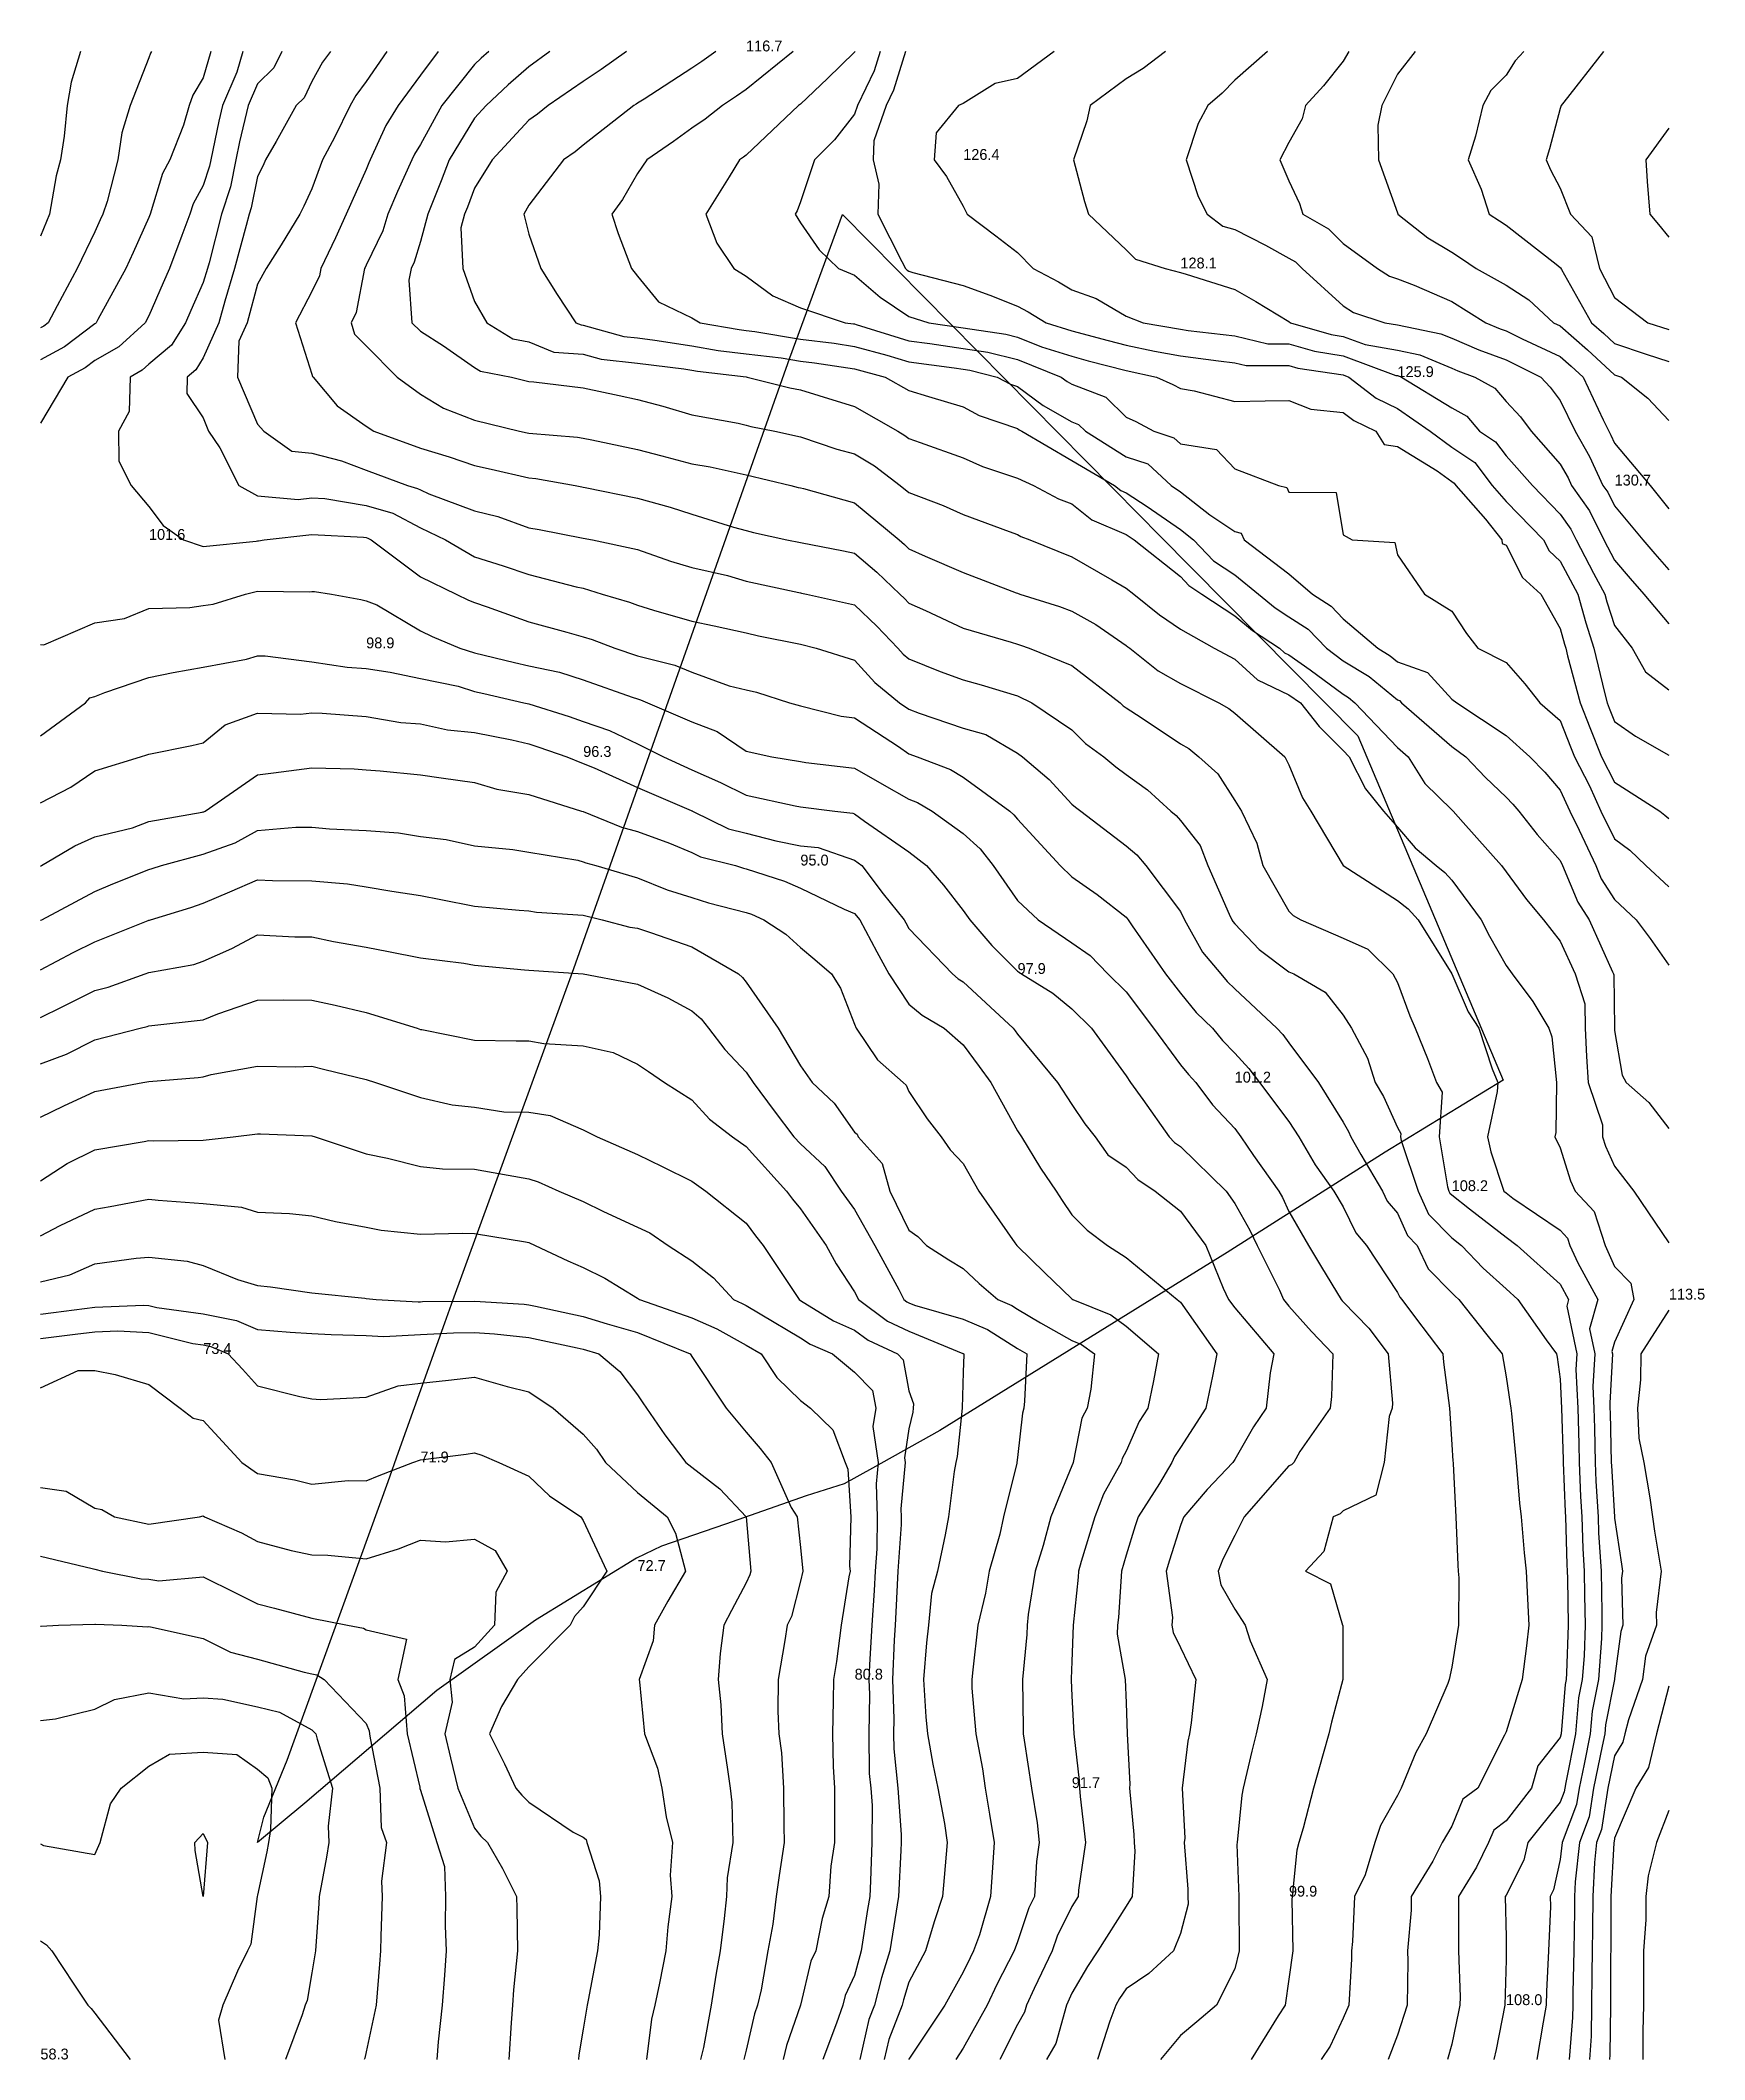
# Model space of a CAD drawing. Extents: x 0 to 153, y 0 to 186.
import ezdxf

# ---------------------------------------------------------------- set-up
doc = ezdxf.new("R2010")
doc.units = 0
for name, color, linetype in [('CONTOURS_MAJEURES', 3, 'CONTINUOUS'), ('CONTOURS_MINEURES', 8, 'CONTINUOUS'), ('PARCELLE', 4, 'CONTINUOUS'), ('POINTS_COTES', 7, 'CONTINUOUS')]:
    doc.layers.add(name, color=color, linetype=linetype)

msp = doc.modelspace()

# ---------------------------------------------------------------- texts
at = {"layer": 'POINTS_COTES'}
for s, p in [('116.7', (64.998, 184.998)), ('126.4', (85.001, 175.005)), ('128.1', (105.004, 165.001)), ('125.9', (124.995, 154.997)), ('130.7', (144.998, 145.004)), ('101.6', (10.002, 139.997)), ('98.9', (30.005, 130.004)), ('96.3', (49.996, 120)), ('95.0', (69.999, 109.996)), ('97.9', (90.002, 100.003)), ('101.2', (110.004, 89.999)), ('108.2', (129.996, 79.996)), ('113.5', (149.999, 70.003)), ('73.4', (15.003, 64.995)), ('71.9', (35.005, 55.002)), ('72.7', (54.997, 44.999)), ('80.8', (75, 34.995)), ('91.7', (95.002, 25.002)), ('99.9', (115.005, 14.998)), ('108.0', (134.997, 5.005)), ('58.3', (0.001, -0.002))]:
    msp.add_text(s, height=1, dxfattribs=at).set_placement(p)

# ---------------------------------------------------------------- linework, layer by layer
at = {"layer": 'CONTOURS_MAJEURES'}
for points in [[(18.646, 184.998), (18.102, 183.098), (16.776, 180.001), (16.437, 178.568), (15.696, 175.005), (15.578, 174.428), (15.003, 172.639), (14.059, 170.942), (13.775, 169.997), (13.032, 168.028), (11.896, 165.001), (11.316, 163.688), (10.002, 160.64), (9.663, 160.004), (7.221, 157.781), (5.001, 156.52), (4.139, 155.86), (2.528, 154.997), (0.001, 150.741)], [(41.318, 184.998), (40.614, 184.379), (39.995, 183.796), (36.986, 180.001), (35.005, 176.417), (34.464, 175.545), (34.22, 175.005), (32.9, 172.106), (32.009, 169.997), (31.547, 168.457), (30.005, 165.308), (29.909, 165.096), (29.863, 165.001), (29.075, 160.933), (28.629, 160.004), (28.939, 158.937), (30.005, 157.869), (32.851, 154.997), (35.005, 153.416), (37.124, 152.122), (39.995, 151.038), (44.13, 150.001), (44.846, 149.851), (44.996, 149.816), (49.462, 149.467), (49.996, 149.37), (50.783, 149.215), (54.997, 148.335), (57.256, 147.743), (59.998, 146.99), (61.708, 146.713), (64.998, 145.99), (69.133, 145.004), (69.813, 144.818), (69.999, 144.777), (70.286, 144.717), (75, 143.412), (79.089, 139.997), (79.58, 139.577), (80, 139.176), (81.5, 138.498), (85.001, 137.004), (89.874, 135.127), (90.002, 135.081), (90.226, 135), (93.859, 133.858), (95.002, 133.44), (97.213, 132.212), (100.003, 130.27), (100.15, 130.15), (100.363, 130.004), (102.943, 127.94), (105.004, 126.758), (108.539, 124.996), (109.469, 124.462), (110.004, 124.017), (114.617, 120), (115.005, 119.276), (116.237, 116.237), (117.008, 115.004), (119.995, 109.996), (124.995, 106.786), (125.989, 105.992), (126.899, 105), (129.996, 100.003), (131.511, 96.513), (132.496, 94.996), (133.735, 91.26), (134.247, 89.999), (134.168, 89.172), (133.297, 85.003), (133.608, 83.612), (134.786, 79.996), (134.997, 79.832), (135.632, 79.361), (139.997, 76.401), (140.668, 75.669), (140.89, 74.999), (141.606, 73.392), (143.443, 70.003), (142.675, 67.322), (143.167, 64.995), (142.995, 62.001), (143.084, 59.999), (143.142, 58.144), (143.22, 55.002), (143.284, 53.286), (143.482, 49.995), (143.529, 48.527), (143.76, 44.999), (143.813, 41.186), (143.831, 40.002), (143.792, 38.795), (143.504, 34.995), (142.922, 32.072), (142.749, 29.998), (142.192, 27.195), (141.726, 25.002), (141.502, 23.496), (140.164, 19.994), (139.997, 18.405), (139.381, 15.614), (139.067, 14.998), (139.083, 14.084), (138.923, 10.002), (138.733, 6.268), (138.704, 5.005), (138.416, 3.421), (137.846, -0.002)], [(75.034, 184.998), (75.026, 184.971), (75, 184.915), (72.506, 182.492), (69.999, 180.136), (69.833, 180.001), (64.998, 175.442), (64.752, 175.251), (64.395, 175.005), (63.443, 173.447), (61.3, 169.997), (62.315, 167.316), (63.876, 165.001), (64.998, 164.292), (67.462, 162.466), (69.999, 161.379), (74.127, 160.004), (74.901, 159.905), (75, 159.891), (75.155, 159.849), (80, 158.332), (81.924, 158.078), (85.001, 157.625), (87.278, 157.277), (90.002, 156.601), (94.018, 154.997), (94.581, 154.576), (95.002, 154.338), (98.135, 153.131), (100.003, 151.293), (100.893, 150.89), (102.552, 150.001), (104.401, 149.399), (105.004, 148.844), (108.337, 148.335), (110.004, 146.545), (114.026, 145.004), (114.816, 144.815), (115.005, 144.403), (119.338, 144.345), (119.995, 140.452), (120.828, 139.997), (124.748, 139.749), (124.995, 138.609), (127.496, 135), (129.996, 133.416), (131.355, 131.362), (132.41, 130.004), (134.997, 128.698), (136.732, 126.734), (138.122, 124.996), (139.997, 123.352), (140.928, 120.93), (141.294, 120), (142.678, 117.322), (143.716, 115.004), (144.998, 112.443), (146.394, 111.394), (147.884, 109.996), (149.999, 108.041)], [(113.025, 184.998), (110.004, 182.363), (108.859, 181.146), (107.528, 180.001), (106.65, 178.356), (105.541, 175.005), (106.629, 171.625), (107.48, 169.997), (108.904, 168.898), (110.004, 168.589), (112.854, 167.15), (115.005, 165.953), (115.613, 165.61), (116.215, 165.001), (119.995, 161.569), (120.945, 160.954), (123.847, 160.004), (124.995, 159.806), (128.986, 158.993), (129.996, 158.57), (132.506, 157.51), (134.997, 156.591), (138.206, 154.997), (139.077, 154.077), (139.997, 152.851), (141.371, 150.001), (142.68, 147.685), (143.928, 145.004), (144.371, 144.376), (144.998, 143.123), (147.604, 139.997), (148.714, 138.714), (149.999, 137.243)], [(149.999, 177.919), (147.89, 175.005), (148.01, 173.013), (148.23, 169.997), (149.045, 169.044), (149.999, 167.897)], [(0.001, 130.361), (0.313, 130.316), (5.001, 132.347), (7.762, 132.762), (10.002, 133.666), (13.76, 133.759), (15.003, 133.941), (15.918, 134.085), (18.903, 135), (20.003, 135.256), (24.793, 135.211), (25.004, 135.25), (25.235, 135.231), (26.804, 135), (29.514, 134.51), (30.005, 134.385), (31.005, 134.001), (35.005, 131.603), (36.08, 131.081), (38.634, 130.004), (39.995, 129.579), (43.685, 128.691), (44.996, 128.393), (47.8, 127.804), (49.996, 127.088), (54.494, 125.5), (54.997, 125.336), (55.268, 125.268), (55.921, 124.996), (59.998, 123.22), (62.327, 122.327), (64.998, 120.542), (67.374, 120), (69.999, 119.563), (70.499, 119.5), (75, 118.955), (77.52, 117.522), (80, 116.112), (80.803, 115.806), (82.155, 115.004), (85.001, 112.93), (86.548, 111.545), (87.751, 109.996), (90.002, 106.784), (91.909, 105), (95.002, 102.879), (96.698, 101.697), (98.325, 100.003), (100.003, 98.345), (102.541, 94.996), (105.004, 91.619), (105.743, 90.738), (106.437, 89.999), (107.958, 87.955), (110.004, 85.763), (110.578, 85.003), (111.726, 83.279), (114.066, 79.996), (114.404, 79.395), (115.005, 78.128), (116.793, 74.999), (117.999, 73.001), (119.808, 70.003), (119.896, 69.904), (119.995, 69.799), (122.359, 67.363), (124.141, 64.995), (124.528, 60.466), (124.515, 59.999), (124.236, 59.241), (123.765, 55.002), (123.001, 51.992), (119.995, 50.557), (119.725, 50.266), (119.087, 49.995), (118.213, 46.783), (116.513, 44.999), (118.816, 43.818), (119.944, 40.002), (119.959, 39.966), (119.959, 34.995), (118.934, 31.061), (118.666, 29.998), (118.148, 28.15), (117.25, 25.002), (116.3, 21.294), (115.909, 19.994), (115.718, 19.281), (115.295, 14.998), (115.282, 14.72), (115.359, 10.002), (115.005, 7.404), (114.668, 5.005), (114.005, 4.004), (111.514, -0.002)], [(0.001, 100.389), (3.031, 101.972), (5.001, 102.961), (9.927, 104.925), (10.002, 104.951), (10.043, 104.959), (10.153, 105), (13.86, 106.142), (15.003, 106.522), (17.436, 107.565), (20.003, 108.681), (21.378, 108.622), (25.004, 108.586), (28.3, 108.293), (30.005, 108.024), (32.378, 107.624), (35.005, 107.229), (36.871, 106.868), (39.995, 106.262), (44.108, 105.887), (44.996, 105.81), (45.693, 105.697), (49.996, 105.42), (51.731, 105), (54.307, 104.311), (54.997, 104.212), (56.182, 103.815), (59.998, 102.489), (64.29, 100.003), (64.675, 99.68), (64.998, 99.25), (67.943, 94.996), (69.999, 91.545), (71.086, 89.999), (73.105, 88.106), (75, 85.426), (75.226, 85.229), (75.322, 85.003), (77.534, 82.533), (78.253, 79.996), (80, 76.395), (80.808, 75.806), (81.632, 74.999), (83.673, 73.672), (85.001, 72.853), (86.482, 71.483), (88.197, 70.003), (89.468, 69.469), (90.002, 69.132), (92.126, 67.876), (95.002, 66.233), (95.883, 65.877), (97.086, 64.995), (96.752, 61.748), (96.41, 59.999), (95.913, 59.089), (95.135, 55.002), (95.087, 54.917), (95.002, 54.696), (93.085, 49.995), (92.358, 47.353), (91.635, 44.999), (90.997, 40.997), (90.892, 40.002), (90.859, 39.144), (90.47, 34.995), (90.511, 30.507), (90.534, 29.998), (90.601, 29.4), (91.279, 25.002), (91.813, 21.808), (92.01, 19.994), (91.76, 18.237), (91.558, 14.998), (91.046, 13.954), (90.002, 10.834), (89.702, 10.002), (88.092, 6.913), (87.203, 5.005), (85.001, 1.038), (84.308, -0.002)], [(0.001, 75.877), (1.819, 76.816), (5.001, 78.348), (6.433, 78.565), (10.002, 79.262), (10.835, 79.163), (15.003, 78.854), (18.519, 78.512), (20.003, 78.071), (22.939, 77.933), (25.004, 77.728), (27.192, 77.185), (30.005, 76.676), (31.401, 76.395), (35.005, 76.017), (38.883, 76.113), (39.995, 76.1), (44.674, 75.32), (44.996, 75.262), (45.588, 74.999), (48.571, 73.575), (49.996, 72.958), (51.976, 71.981), (54.997, 70.134), (55.189, 70.003), (59.998, 68.311), (62.298, 67.299), (64.998, 65.815), (66.405, 64.995), (67.829, 62.827), (69.999, 60.707), (70.921, 59.999), (72.999, 58), (74.117, 55.002), (74.369, 54.371), (74.651, 49.995), (74.538, 45.459), (74.585, 44.999), (74.46, 44.459), (73.774, 40.002), (73.326, 36.671), (73.054, 34.995), (73.034, 33.031), (72.946, 29.998), (73.019, 26.981), (73.13, 25.002), (73.148, 23.147), (73.133, 19.994), (72.81, 17.807), (72.612, 14.998), (72.015, 12.984), (71.418, 10.002), (70.961, 9.04), (69.999, 5.005), (68.723, 1.275), (68.423, -0.002)], [(0.001, 52.688), (2.368, 52.365), (5.001, 50.794), (5.665, 50.66), (6.831, 49.995), (10.002, 49.315), (14.645, 49.995), (15.003, 50.075), (15.129, 49.995), (18.511, 48.504), (20.003, 47.732), (23.108, 46.892), (25.004, 46.476), (26.464, 46.457), (30.005, 46.12), (32.974, 47.028), (35.005, 47.843), (37.305, 47.692), (39.995, 47.92), (41.901, 46.903), (42.995, 44.999), (41.956, 43.04), (41.83, 40.002), (39.995, 37.973), (38.157, 36.84), (37.702, 34.995), (37.931, 32.928), (37.256, 29.998), (37.782, 27.782), (38.454, 25.002), (39.995, 21.299), (40.578, 20.578), (41.169, 19.994), (42.579, 17.58), (43.853, 14.998), (43.9, 13.903), (43.954, 10.002), (43.58, 6.419), (43.475, 5.005), (43.365, 3.372), (43.137, -0.002)], [(14.233, 19.994), (15.003, 20.819), (15.398, 19.994), (15.003, 14.998), (14.258, 19.25), (14.233, 19.994)], [(0.001, 10.914), (0.56, 10.56), (1.045, 10.002), (3.066, 6.939), (4.356, 5.005), (4.677, 4.68), (5.001, 4.254), (8.271, -0.002)]]:
    msp.add_lwpolyline(points, dxfattribs=at)
at = {"layer": 'CONTOURS_MINEURES'}
for points in [[(3.702, 184.998), (2.823, 182.178), (2.458, 180.001), (2.198, 177.201), (1.856, 175.005), (1.469, 173.534), (0.83, 169.997), (0.001, 167.987)], [(10.25, 184.998), (10.157, 184.843), (10.002, 184.401), (8.277, 180.001), (7.502, 177.503), (7.13, 175.005), (6.166, 171.163), (5.747, 169.997), (5.515, 169.484), (5.001, 168.379), (3.402, 165.001), (1.554, 161.557), (0.709, 160.004), (0.307, 159.697), (0.001, 159.533)], [(15.696, 184.998), (15.003, 182.577), (14.033, 180.969), (13.694, 180.001), (13.191, 178.191), (11.932, 175.005), (11.242, 173.763), (10.112, 169.997), (10.002, 169.706), (8.536, 166.465), (7.856, 165.001), (5.293, 160.295), (5.137, 160.004), (5.066, 159.94), (5.001, 159.903), (2.223, 157.779), (0.001, 156.588)], [(18.646, 184.998), (18.102, 183.098), (16.776, 180.001), (16.437, 178.568), (15.696, 175.005), (15.578, 174.428), (15.003, 172.639), (14.059, 170.942), (13.775, 169.997), (13.032, 168.028), (11.896, 165.001), (11.316, 163.688), (10.002, 160.64), (9.663, 160.004), (7.221, 157.781), (5.001, 156.52), (4.139, 155.86), (2.528, 154.997), (0.001, 150.741)], [(22.226, 184.998), (21.503, 183.499), (20.003, 182.016), (19.14, 180.001), (18.349, 176.657), (18.005, 175.005), (17.498, 172.506), (16.691, 169.997), (15.533, 165.531), (15.389, 165.001), (15.003, 163.71), (13.867, 161.139), (13.378, 160.004), (12.081, 157.923), (10.002, 156.192), (9.377, 155.623), (8.276, 154.997), (8.181, 151.82), (7.189, 150.001), (7.238, 147.239), (8.357, 145.004), (10.002, 143.078), (11.318, 141.314), (13.177, 139.997), (15.003, 139.372), (19.882, 139.876), (20.003, 139.904), (20.097, 139.903), (20.609, 139.997), (25.004, 140.487), (29.755, 140.246), (30.005, 140.203), (30.165, 140.157), (30.471, 139.997), (35.005, 136.599), (38.297, 135), (39.441, 134.445), (39.995, 134.211), (41.165, 133.831), (44.996, 132.446), (48.505, 131.493), (49.996, 131.07), (50.821, 130.828), (52.924, 130.004), (54.997, 129.326), (58.453, 128.457), (59.998, 127.816), (63.438, 126.559), (64.998, 126.181), (65.963, 125.963), (68.999, 124.996), (69.999, 124.707), (73.76, 123.758), (75, 123.586), (79.041, 120.958), (80, 120.288), (80.77, 120), (83.834, 118.834), (85.001, 118.141), (89.306, 115.004), (89.673, 114.675), (90.002, 114.252), (93.917, 109.996), (95.002, 108.966), (97.337, 107.333), (100.003, 105.23), (100.187, 105), (100.559, 104.445), (103.644, 100.003), (105.004, 98.229), (106.457, 96.451), (107.952, 94.996), (108.888, 93.88), (110.004, 92.692), (111.301, 91.295), (112.297, 89.999), (115.005, 86.399), (115.921, 85.003), (117.432, 82.431), (119.142, 79.996), (119.995, 78.536), (121.158, 76.161), (122.146, 74.999), (124.995, 70.658), (125.206, 70.213), (125.412, 70.003), (126.662, 68.334), (129.188, 64.995), (129.252, 64.252), (129.787, 59.999), (129.996, 56.668), (130.104, 55.11), (130.117, 55.002), (130.129, 54.869), (130.376, 49.995), (130.545, 45.547), (130.6, 44.999), (130.639, 44.356), (130.608, 40.002), (129.996, 36.133), (129.769, 34.995), (129.644, 34.643), (127.657, 29.998), (126.705, 28.29), (125.326, 25.002), (124.995, 24.309), (123.431, 21.561), (122.906, 19.994), (122.016, 17.018), (121.05, 14.998), (120.867, 10.873), (120.78, 10.002), (120.768, 9.229), (120.514, 5.005), (119.995, 3.801), (118.788, 1.209), (117.985, -0.002)], [(26.733, 184.998), (25.998, 184.004), (25.004, 182.222), (24.282, 180.723), (23.551, 180.001), (21.712, 176.712), (20.741, 175.005), (20.511, 174.496), (20.003, 173.468), (19.418, 170.584), (19.229, 169.997), (18.959, 168.953), (17.883, 165.001), (16.978, 161.978), (16.448, 160.004), (15.003, 156.754), (14.328, 155.672), (13.517, 154.997), (13.48, 153.475), (15.003, 151.25), (15.483, 150.001), (16.518, 148.487), (18.287, 145.004), (20.003, 144.052), (23.73, 143.728), (25.004, 143.871), (26.196, 143.81), (30.005, 143.148), (32.453, 142.449), (35.005, 141.113), (37.303, 139.997), (39.995, 138.448), (42.613, 137.616), (44.996, 136.819), (49.339, 135.657), (49.996, 135.532), (51.739, 135), (54.258, 134.262), (54.997, 133.972), (56.47, 133.529), (59.998, 132.502), (62.058, 132.062), (64.998, 131.417), (66.145, 131.149), (69.999, 130.383), (71.454, 130.004), (75, 128.919), (76.845, 126.845), (79.147, 124.996), (80, 124.4), (80.954, 124.043), (85.001, 122.649), (87.072, 122.069), (90.002, 120.347), (90.463, 120), (92.917, 117.917), (95.002, 115.649), (95.355, 115.357), (95.821, 115.004), (100.003, 111.808), (100.996, 110.99), (101.824, 109.996), (105.004, 105.751), (105.375, 105), (107.026, 102.024), (108.735, 100.003), (109.306, 99.304), (110.004, 98.625), (113.89, 94.996), (114.427, 94.418), (115.005, 93.666), (117.727, 89.999), (119.995, 86.338), (120.495, 85.503), (120.716, 85.003), (121.627, 83.369), (123.61, 79.996), (124.065, 79.066), (124.995, 77.972), (125.913, 75.916), (126.817, 74.999), (127.838, 72.843), (129.996, 70.641), (130.306, 70.313), (130.648, 70.003), (133.24, 66.755), (134.638, 64.995), (134.997, 62.9), (135.385, 60.387), (135.442, 59.999), (135.494, 59.502), (135.942, 55.002), (136.241, 51.241), (136.403, 49.995), (136.664, 46.664), (136.852, 44.999), (136.957, 43.04), (137.105, 40.002), (136.89, 38.106), (136.48, 34.995), (134.997, 30.177), (134.946, 30.049), (134.927, 29.998), (134.863, 29.865), (132.398, 25.002), (131.03, 23.966), (129.996, 21.487), (129.11, 19.994), (128.254, 18.254), (126.262, 14.998), (126.256, 13.738), (125.92, 10.002), (125.956, 9.042), (125.895, 5.005), (124.995, 2.232), (124.137, -0.002)], [(31.901, 184.998), (30.005, 182.23), (29.056, 180.948), (28.528, 180.001), (27.08, 177.079), (25.986, 175.005), (25.004, 172.35), (24.271, 170.731), (23.908, 169.997), (22.177, 167.173), (20.797, 165.001), (20.003, 163.546), (19.053, 160.004), (18.289, 158.288), (18.17, 154.997), (20.003, 150.645), (20.597, 150.001), (23.172, 148.171), (25.004, 147.998), (27.734, 147.272), (30.005, 146.421), (33.819, 145.004), (34.742, 144.741), (35.005, 144.603), (35.781, 144.226), (39.995, 142.672), (42.143, 142.148), (44.996, 141.12), (45.941, 140.943), (49.996, 140.161), (50.85, 139.997), (54.997, 139.107), (58.028, 138.029), (59.998, 137.436), (63.288, 136.709), (64.998, 136.204), (69.854, 135.146), (69.999, 135.116), (70.096, 135.097), (70.555, 135), (75, 134.006), (77.048, 132.051), (78.985, 130.004), (79.464, 129.466), (80, 129.035), (82.87, 127.87), (85.001, 127.087), (86.656, 126.653), (90.002, 125.616), (91.315, 124.996), (95.002, 122.481), (96.252, 121.249), (97.953, 120), (99.073, 119.071), (100.003, 118.367), (101.976, 116.975), (104.123, 115.004), (104.606, 114.606), (105.004, 114.129), (106.835, 111.83), (107.528, 109.996), (109.487, 105.517), (109.742, 105), (109.836, 104.831), (110.004, 104.632), (112.265, 102.262), (115.005, 100.213), (115.453, 100.003), (118.338, 98.341), (119.995, 96.213), (120.773, 94.996), (122.241, 92.244), (122.959, 89.999), (123.721, 88.726), (124.995, 85.845), (125.3, 85.307), (125.281, 85.003), (125.337, 84.661), (126.917, 79.996), (127.867, 77.868), (129.996, 75.707), (130.901, 74.999), (132.89, 72.895), (134.997, 70.987), (136.09, 70.003), (138.701, 66.294), (139.649, 64.995), (139.696, 64.694), (139.997, 62.664), (140.116, 59.999), (140.264, 55.268), (140.27, 55.002), (140.438, 50.437), (140.465, 49.995), (140.604, 45.605), (140.644, 44.999), (140.653, 44.343), (140.721, 40.002), (140.576, 35.574), (140.532, 34.995), (140.443, 34.549), (140.064, 29.998), (139.997, 29.661), (137.943, 27.054), (137.333, 25.002), (134.997, 21.987), (133.863, 21.129), (133.39, 19.994), (132.268, 17.725), (130.621, 14.998), (130.632, 14.363), (130.613, 10.002), (130.762, 5.771), (130.743, 5.005), (130.619, 4.381), (129.996, 1.4), (129.618, -0.002)], [(36.654, 184.998), (35.005, 182.823), (32.954, 180.001), (31.825, 178.182), (30.388, 175.005), (30.268, 174.741), (30.005, 174.118), (28.174, 169.997), (27.192, 167.811), (25.831, 165.001), (25.697, 164.309), (25.004, 162.867), (23.493, 160.004), (25.004, 155.256), (25.062, 155.055), (25.12, 154.997), (27.346, 152.341), (30.005, 150.468), (30.711, 150.001), (35.005, 148.459), (37.65, 147.652), (39.995, 146.838), (41.512, 146.52), (44.996, 145.703), (45.645, 145.653), (49.246, 145.004), (49.878, 144.886), (49.996, 144.863), (50.171, 144.829), (54.997, 143.845), (58.016, 143.019), (59.998, 142.367), (63.836, 141.16), (64.998, 140.866), (65.68, 140.68), (68.749, 139.997), (69.999, 139.742), (73.988, 138.986), (75, 138.771), (77.036, 137.034), (79.167, 135), (79.593, 134.593), (80, 134.163), (81.524, 133.478), (85.001, 131.865), (89.426, 130.579), (90.002, 130.379), (90.287, 130.289), (91.068, 130.004), (95.002, 128.415), (99.443, 124.996), (99.725, 124.719), (100.003, 124.515), (101.382, 123.618), (105.004, 121.22), (105.779, 120.774), (106.711, 120), (108.44, 118.437), (110.004, 115.993), (110.625, 115.004), (112.055, 112.049), (112.583, 109.996), (115.005, 105.779), (115.396, 105.391), (116.092, 105), (119.995, 103.307), (122.283, 102.29), (124.572, 100.003), (124.995, 99.216), (126.135, 96.137), (126.644, 94.996), (127.779, 92.215), (128.597, 89.999), (129.102, 89.107), (128.853, 85.003), (129.611, 80.381), (129.742, 79.996), (129.82, 79.82), (129.996, 79.642), (131.633, 78.36), (134.997, 75.754), (136.013, 74.999), (139.997, 71.413), (140.762, 70.003), (140.591, 69.408), (141.525, 64.995), (141.442, 63.552), (141.6, 59.999), (141.703, 56.706), (141.745, 55.002), (141.861, 51.861), (141.973, 49.995), (142.066, 47.066), (142.202, 44.999), (142.233, 42.765), (142.276, 40.002), (142.184, 37.185), (142.018, 34.995), (141.683, 33.311), (141.407, 29.998), (140.517, 25.521), (140.406, 25.002), (140.353, 24.645), (139.997, 23.714), (137.004, 19.994), (136.641, 18.352), (134.997, 15.12), (134.956, 15.038), (134.932, 14.998), (134.997, 11.251), (135.017, 10.022), (135.016, 10.002), (135.015, 9.983), (134.997, 9.169), (134.893, 5.005), (134.08, 0.916), (133.888, -0.002)], [(41.318, 184.998), (40.614, 184.379), (39.995, 183.796), (36.986, 180.001), (35.005, 176.417), (34.464, 175.545), (34.22, 175.005), (32.9, 172.106), (32.009, 169.997), (31.547, 168.457), (30.005, 165.308), (29.909, 165.096), (29.863, 165.001), (29.075, 160.933), (28.629, 160.004), (28.939, 158.937), (30.005, 157.869), (32.851, 154.997), (35.005, 153.416), (37.124, 152.122), (39.995, 151.038), (44.13, 150.001), (44.846, 149.851), (44.996, 149.816), (49.462, 149.467), (49.996, 149.37), (50.783, 149.215), (54.997, 148.335), (57.256, 147.743), (59.998, 146.99), (61.708, 146.713), (64.998, 145.99), (69.133, 145.004), (69.813, 144.818), (69.999, 144.777), (70.286, 144.717), (75, 143.412), (79.089, 139.997), (79.58, 139.577), (80, 139.176), (81.5, 138.498), (85.001, 137.004), (89.874, 135.127), (90.002, 135.081), (90.226, 135), (93.859, 133.858), (95.002, 133.44), (97.213, 132.212), (100.003, 130.27), (100.15, 130.15), (100.363, 130.004), (102.943, 127.94), (105.004, 126.758), (108.539, 124.996), (109.469, 124.462), (110.004, 124.017), (114.617, 120), (115.005, 119.276), (116.237, 116.237), (117.008, 115.004), (119.995, 109.996), (124.995, 106.786), (125.989, 105.992), (126.899, 105), (129.996, 100.003), (131.511, 96.513), (132.496, 94.996), (133.735, 91.26), (134.247, 89.999), (134.168, 89.172), (133.297, 85.003), (133.608, 83.612), (134.786, 79.996), (134.997, 79.832), (135.632, 79.361), (139.997, 76.401), (140.668, 75.669), (140.89, 74.999), (141.606, 73.392), (143.443, 70.003), (142.675, 67.322), (143.167, 64.995), (142.995, 62.001), (143.084, 59.999), (143.142, 58.144), (143.22, 55.002), (143.284, 53.286), (143.482, 49.995), (143.529, 48.527), (143.76, 44.999), (143.813, 41.186), (143.831, 40.002), (143.792, 38.795), (143.504, 34.995), (142.922, 32.072), (142.749, 29.998), (142.192, 27.195), (141.726, 25.002), (141.502, 23.496), (140.164, 19.994), (139.997, 18.405), (139.381, 15.614), (139.067, 14.998), (139.083, 14.084), (138.923, 10.002), (138.733, 6.268), (138.704, 5.005), (138.416, 3.421), (137.846, -0.002)], [(46.939, 184.998), (44.996, 183.58), (43.09, 181.906), (41.067, 180.001), (39.995, 178.854), (37.65, 175.005), (36.926, 173.077), (35.684, 169.997), (35.005, 167.499), (34.429, 165.577), (34.147, 165.001), (33.924, 163.921), (34.22, 160.004), (35.005, 159.214), (37.144, 157.858), (39.995, 155.868), (40.531, 155.533), (43.392, 154.997), (44.996, 154.589), (45.446, 154.548), (49.996, 154.016), (53.304, 153.306), (54.997, 152.933), (57.321, 152.322), (59.998, 151.504), (64.259, 150.74), (64.998, 150.558), (65.445, 150.447), (67.658, 150.001), (69.999, 149.485), (73.362, 148.364), (75, 147.926), (76.829, 146.832), (79.199, 145.004), (80, 144.352), (83.152, 143.152), (85.001, 142.323), (89.226, 140.774), (90.002, 140.476), (90.313, 140.309), (91.127, 139.997), (95.002, 138.432), (98.693, 136.309), (100.003, 135.558), (100.722, 135), (103.082, 133.081), (105.004, 131.76), (108.118, 130.004), (110.004, 128.998), (112.121, 127.116), (115.005, 125.73), (116.061, 124.996), (117.802, 122.8), (119.995, 120.591), (120.547, 120), (122.046, 117.053), (123.704, 115.004), (124.995, 113.535), (126.616, 111.619), (128.556, 109.996), (129.356, 109.357), (129.996, 108.659), (132.705, 105), (133.469, 103.473), (134.997, 100.772), (135.572, 100.003), (137.466, 97.469), (138.945, 94.996), (139.217, 94.216), (139.648, 89.999), (139.598, 85.402), (139.48, 85.003), (139.997, 83.988), (140.943, 80.943), (141.376, 79.996), (143.108, 78.107), (144.137, 74.999), (144.998, 73.066), (146.498, 71.502), (146.756, 70.003), (144.998, 66.072), (144.758, 65.235), (144.809, 64.995), (144.548, 60.449), (144.568, 59.999), (144.581, 59.582), (144.696, 55.002), (144.706, 54.71), (144.99, 49.995), (144.991, 49.988), (144.998, 49.876), (145.625, 45.625), (145.728, 44.999), (145.649, 44.348), (145.77, 40.002), (145.568, 39.432), (144.998, 35.093), (144.991, 34.995), (144.161, 30.834), (144.092, 29.998), (143.867, 28.869), (143.045, 25.002), (142.65, 22.346), (141.752, 19.994), (141.372, 16.371), (141.3, 14.998), (141.296, 13.701), (141.233, 10.002), (141.147, 6.154), (141.145, 5.005), (141.132, 3.87), (140.823, -0.002)], [(53.997, 184.998), (51.663, 183.332), (49.996, 182.234), (46.765, 180.001), (45.792, 179.206), (44.996, 178.649), (41.607, 175.005), (39.995, 172.39), (39.343, 170.652), (39.079, 169.997), (38.736, 168.736), (38.9, 165.001), (39.995, 161.962), (41.119, 160.004), (43.507, 158.514), (44.996, 158.235), (47.289, 157.294), (49.996, 157.112), (51.642, 156.645), (54.997, 156.289), (59.257, 155.739), (59.998, 155.629), (60.533, 155.533), (64.998, 155.008), (65.088, 154.997), (69.017, 154.016), (69.999, 153.818), (71.697, 153.301), (75, 152.285), (78.993, 150.001), (79.623, 149.624), (80, 149.333), (81.047, 148.955), (85.001, 147.552), (86.766, 146.768), (90.002, 145.695), (91.487, 145.004), (93.774, 143.774), (95.002, 143.303), (96.852, 141.849), (100.003, 140.478), (100.738, 139.997), (105.004, 136.611), (105.788, 135.784), (106.987, 135), (110.004, 132.998), (111.647, 131.645), (114.136, 130.004), (114.596, 129.595), (115.005, 129.399), (116.965, 128.037), (119.995, 125.78), (120.483, 125.486), (121.075, 124.996), (124.995, 120.87), (125.996, 120), (127.535, 117.541), (129.996, 115.129), (130.057, 115.065), (130.12, 115.004), (131.049, 113.949), (134.573, 109.996), (134.997, 109.406), (136.876, 106.878), (138.454, 105), (139.997, 103.033), (141.358, 100.003), (142.244, 97.245), (142.274, 94.996), (142.407, 92.408), (142.566, 89.999), (143.894, 86.106), (143.884, 85.003), (144.149, 84.152), (144.998, 82.295), (146.784, 79.996), (149.999, 75.234)], [(62.229, 184.998), (60.927, 184.069), (59.998, 183.456), (55.603, 180.607), (54.997, 180.221), (54.869, 180.129), (54.674, 180.001), (49.996, 176.356), (49.252, 175.748), (48.189, 175.005), (44.996, 170.823), (44.53, 169.997), (44.996, 168.169), (46.088, 165.001), (47.587, 162.593), (49.307, 160.004), (49.796, 159.804), (49.996, 159.79), (53.726, 158.732), (54.997, 158.597), (56.611, 158.388), (59.998, 157.884), (62.445, 157.448), (64.998, 157.148), (68.239, 156.759), (69.999, 156.47), (71.303, 156.303), (75, 155.752), (77.808, 154.997), (80, 153.759), (81.793, 153.206), (85.001, 152.246), (86.471, 151.469), (90.002, 150.252), (90.146, 150.145), (90.4, 150.001), (95.002, 147.314), (98.936, 145.004), (99.534, 144.534), (100.003, 144.33), (101.948, 143.057), (105.004, 140.95), (106.221, 139.997), (108.061, 138.055), (110.004, 136.785), (112.204, 135), (113.739, 133.736), (115.005, 132.901), (116.774, 131.775), (118.448, 130.004), (119.995, 128.852), (122.399, 127.404), (124.995, 125.259), (125.189, 125.191), (125.365, 124.996), (129.996, 120.948), (131.306, 120), (133.106, 118.111), (134.997, 116.29), (135.631, 115.637), (136.178, 115.004), (137.852, 112.855), (139.997, 110.454), (140.211, 109.996), (141.614, 106.615), (142.657, 105), (144.806, 100.195), (144.892, 100.003), (144.918, 99.923), (144.984, 94.996), (144.985, 94.983), (144.998, 94.788), (145.683, 90.683), (146.063, 89.999), (148.167, 88.169), (149.999, 85.753)], [(69.323, 184.998), (64.998, 181.484), (64.133, 180.866), (62.821, 180.001), (61.23, 178.77), (59.998, 177.919), (58.308, 176.693), (55.845, 175.005), (54.997, 173.737), (53.631, 171.365), (52.637, 169.997), (53.22, 168.221), (54.455, 165.001), (54.997, 164.287), (56.928, 161.934), (59.998, 160.445), (60.757, 160.004), (64.358, 159.363), (64.998, 159.288), (65.812, 159.19), (69.999, 158.501), (73.102, 158.104), (75, 157.821), (77.98, 157.02), (80, 156.387), (84.162, 155.837), (85.001, 155.714), (85.622, 155.619), (88.126, 154.997), (89.353, 154.349), (90.002, 154.126), (92.363, 152.36), (95.002, 150.868), (95.629, 150.627), (96.265, 150.001), (100.003, 147.638), (101.991, 146.991), (104.149, 145.004), (105.004, 144.415), (107.702, 142.302), (110.004, 140.753), (110.614, 140.607), (110.894, 139.997), (115.005, 136.853), (117.159, 135), (118.893, 133.897), (119.995, 132.731), (123.184, 130.004), (124.315, 129.323), (124.995, 128.761), (127.774, 127.778), (129.996, 125.323), (130.469, 124.996), (134.997, 121.988), (137.206, 120), (138.581, 118.585), (139.997, 116.945), (140.866, 115.004), (141.74, 113.258), (143.26, 109.996), (143.769, 108.769), (144.998, 106.867), (146.998, 105), (148.275, 103.278), (149.999, 100.822)], [(75.034, 184.998), (75.026, 184.971), (75, 184.915), (72.506, 182.492), (69.999, 180.136), (69.833, 180.001), (64.998, 175.442), (64.752, 175.251), (64.395, 175.005), (63.443, 173.447), (61.3, 169.997), (62.315, 167.316), (63.876, 165.001), (64.998, 164.292), (67.462, 162.466), (69.999, 161.379), (74.127, 160.004), (74.901, 159.905), (75, 159.891), (75.155, 159.849), (80, 158.332), (81.924, 158.078), (85.001, 157.625), (87.278, 157.277), (90.002, 156.601), (94.018, 154.997), (94.581, 154.576), (95.002, 154.338), (98.135, 153.131), (100.003, 151.293), (100.893, 150.89), (102.552, 150.001), (104.401, 149.399), (105.004, 148.844), (108.337, 148.335), (110.004, 146.545), (114.026, 145.004), (114.816, 144.815), (115.005, 144.403), (119.338, 144.345), (119.995, 140.452), (120.828, 139.997), (124.748, 139.749), (124.995, 138.609), (127.496, 135), (129.996, 133.416), (131.355, 131.362), (132.41, 130.004), (134.997, 128.698), (136.732, 126.734), (138.122, 124.996), (139.997, 123.352), (140.928, 120.93), (141.294, 120), (142.678, 117.322), (143.716, 115.004), (144.998, 112.443), (146.394, 111.394), (147.884, 109.996), (149.999, 108.041)], [(77.355, 184.998), (76.806, 183.193), (75.276, 180.001), (75, 179.224), (73.155, 176.848), (71.298, 175.005), (69.999, 171.153), (69.696, 170.301), (69.515, 169.997), (69.999, 169.198), (71.721, 166.721), (73.499, 165.001), (75, 164.376), (77.357, 162.359), (80, 160.587), (81.819, 160.004), (85.001, 159.536), (88.934, 158.935), (90.002, 158.67), (92.218, 157.785), (95.002, 156.906), (96.505, 156.502), (100.003, 155.594), (102.805, 154.997), (104.319, 154.313), (105.004, 153.945), (106.278, 153.724), (110.004, 152.758), (112.804, 152.798), (115.005, 152.839), (117.024, 152.023), (119.995, 151.739), (120.976, 150.981), (123.021, 150.001), (123.765, 148.771), (124.995, 148.611), (128.643, 146.356), (129.996, 145.369), (130.215, 145.223), (130.379, 145.004), (133.105, 141.891), (134.612, 139.997), (134.648, 139.649), (134.997, 139.493), (136.525, 136.527), (138.219, 135), (139.997, 131.837), (140.387, 130.393), (140.514, 130.004), (140.675, 129.325), (141.842, 124.996), (142.717, 122.717), (143.788, 120), (144.998, 117.659), (149.165, 115.004), (149.641, 114.646), (149.999, 114.311)], [(79.675, 184.998), (78.586, 181.415), (77.908, 180.001), (76.755, 176.759), (76.72, 175.005), (77.228, 172.773), (77.139, 169.997), (79.348, 165.653), (79.676, 165.001), (79.851, 164.851), (80, 164.751), (80.368, 164.633), (85.001, 163.434), (87.466, 162.538), (90.002, 161.514), (90.988, 160.99), (92.651, 160.004), (95.002, 159.262), (98.361, 158.36), (100.003, 157.934), (102.629, 157.374), (105.004, 156.951), (108.525, 156.478), (110.004, 156.305), (111.052, 156.046), (115.005, 156.07), (115.833, 155.828), (119.995, 155.192), (120.516, 154.997), (123.043, 153.046), (124.995, 152.109), (127.996, 150.001), (129.996, 148.541), (132.116, 147.122), (133.713, 145.004), (134.997, 143.538), (138.442, 139.997), (138.97, 138.971), (139.997, 138.045), (141.619, 135), (142.337, 132.341), (143.099, 130.004), (144.066, 125.93), (144.317, 124.996), (144.506, 124.505), (144.998, 123.257), (146.913, 121.913), (149.999, 120.146)], [(93.386, 184.998), (90.002, 182.499), (87.959, 182.042), (85.001, 180.199), (84.556, 180.001), (82.501, 177.503), (82.338, 175.005), (83.471, 173.473), (85.001, 170.728), (85.373, 169.997), (88.006, 168.003), (90.002, 166.463), (91.442, 165.001), (93.766, 163.766), (95.002, 163.033), (97.241, 162.241), (100.003, 160.603), (101.578, 160.004), (105.004, 159.394), (105.708, 159.299), (110.004, 158.796), (113.049, 158.045), (115.005, 158.057), (117.366, 157.366), (119.995, 156.965), (124.84, 155.153), (124.995, 155.126), (125.102, 155.104), (125.357, 154.997), (129.996, 152.168), (131.388, 151.391), (132.556, 150.001), (134.017, 149.022), (134.997, 147.723), (137.447, 145.004), (139.997, 142.377), (140.981, 140.981), (141.473, 139.997), (143.067, 136.93), (144.094, 135), (144.286, 134.289), (144.998, 132.106), (146.624, 130.004), (147.841, 127.844), (149.999, 126.179)], [(103.645, 184.998), (101.569, 183.433), (100.003, 182.461), (96.686, 180.001), (96.389, 178.616), (95.171, 175.005), (96.163, 171.16), (96.532, 169.997), (100.003, 166.722), (100.869, 165.866), (103.608, 165.001), (105.004, 164.631), (105.525, 164.479), (110.004, 163.068), (111.963, 161.961), (115.005, 160.126), (115.141, 160.004), (118.899, 158.904), (119.995, 158.737), (122.015, 157.982), (124.995, 157.466), (127.044, 157.049), (129.996, 155.811), (130.568, 155.57), (132.119, 154.997), (133.966, 153.967), (134.997, 152.739), (136.329, 151.332), (137.329, 150.001), (139.997, 146.97), (140.707, 145.714), (141.038, 145.004), (142.676, 142.679), (144.018, 139.997), (144.998, 138.111), (146.441, 136.442), (147.7, 135), (149.999, 132.275)], [(113.025, 184.998), (110.004, 182.363), (108.859, 181.146), (107.528, 180.001), (106.65, 178.356), (105.541, 175.005), (106.629, 171.625), (107.48, 169.997), (108.904, 168.898), (110.004, 168.589), (112.854, 167.15), (115.005, 165.953), (115.613, 165.61), (116.215, 165.001), (119.995, 161.569), (120.945, 160.954), (123.847, 160.004), (124.995, 159.806), (128.986, 158.993), (129.996, 158.57), (132.506, 157.51), (134.997, 156.591), (138.206, 154.997), (139.077, 154.077), (139.997, 152.851), (141.371, 150.001), (142.68, 147.685), (143.928, 145.004), (144.371, 144.376), (144.998, 143.123), (147.604, 139.997), (148.714, 138.714), (149.999, 137.243)], [(120.524, 184.998), (119.995, 184.105), (118.187, 181.811), (116.517, 180.001), (116.222, 178.782), (115.005, 176.614), (114.149, 175.005), (115.005, 173.063), (115.977, 170.973), (116.273, 169.997), (118.656, 168.657), (119.995, 167.3), (123.173, 165.001), (124.279, 164.285), (124.995, 164.05), (126.542, 163.455), (129.996, 161.97), (133.134, 160.004), (134.444, 159.451), (134.997, 159.247), (136.497, 158.502), (139.997, 156.884), (140.996, 155.997), (142.089, 154.997), (143.956, 151.041), (144.458, 150.001), (144.653, 149.656), (144.998, 148.914), (148.28, 145.004), (149.999, 142.844)], [(126.627, 184.998), (124.995, 182.904), (123.571, 180.001), (123.188, 178.196), (123.243, 175.005), (124.995, 170.116), (125.027, 170.029), (125.036, 169.997), (127.809, 167.812), (129.996, 166.494), (130.902, 165.906), (132.238, 165.001), (134.997, 163.456), (137.1, 162.106), (139.384, 160.004), (139.997, 159.721), (142.498, 157.501), (144.998, 155.213), (145.628, 154.997), (148.065, 153.065), (149.999, 151)], [(136.637, 184.998), (135.855, 184.14), (134.997, 182.818), (133.594, 181.402), (132.876, 180.001), (132.177, 177.184), (131.515, 175.005), (132.694, 172.303), (133.448, 169.997), (134.387, 169.388), (134.997, 168.975), (139.603, 165.395), (139.997, 165.09), (140.04, 165.044), (140.051, 165.001), (140.108, 164.891), (142.873, 160.004), (143.999, 159.004), (144.998, 158.091), (147.902, 157.096), (149.999, 156.419)], [(143.97, 184.998), (140.31, 180.313), (140.087, 180.001), (139.997, 179.745), (138.992, 176.009), (138.703, 175.005), (139.081, 174.088), (139.997, 172.395), (140.937, 169.997), (142.898, 167.899), (143.623, 165.001), (144.998, 162.329), (148.072, 160.004), (149.999, 159.382)], [(149.999, 177.919), (147.89, 175.005), (148.01, 173.013), (148.23, 169.997), (149.045, 169.044), (149.999, 167.897)], [(0.001, 130.361), (0.313, 130.316), (5.001, 132.347), (7.762, 132.762), (10.002, 133.666), (13.76, 133.759), (15.003, 133.941), (15.918, 134.085), (18.903, 135), (20.003, 135.256), (24.793, 135.211), (25.004, 135.25), (25.235, 135.231), (26.804, 135), (29.514, 134.51), (30.005, 134.385), (31.005, 134.001), (35.005, 131.603), (36.08, 131.081), (38.634, 130.004), (39.995, 129.579), (43.685, 128.691), (44.996, 128.393), (47.8, 127.804), (49.996, 127.088), (54.494, 125.5), (54.997, 125.336), (55.268, 125.268), (55.921, 124.996), (59.998, 123.22), (62.327, 122.327), (64.998, 120.542), (67.374, 120), (69.999, 119.563), (70.499, 119.5), (75, 118.955), (77.52, 117.522), (80, 116.112), (80.803, 115.806), (82.155, 115.004), (85.001, 112.93), (86.548, 111.545), (87.751, 109.996), (90.002, 106.784), (91.909, 105), (95.002, 102.879), (96.698, 101.697), (98.325, 100.003), (100.003, 98.345), (102.541, 94.996), (105.004, 91.619), (105.743, 90.738), (106.437, 89.999), (107.958, 87.955), (110.004, 85.763), (110.578, 85.003), (111.726, 83.279), (114.066, 79.996), (114.404, 79.395), (115.005, 78.128), (116.793, 74.999), (117.999, 73.001), (119.808, 70.003), (119.896, 69.904), (119.995, 69.799), (122.359, 67.363), (124.141, 64.995), (124.528, 60.466), (124.515, 59.999), (124.236, 59.241), (123.765, 55.002), (123.001, 51.992), (119.995, 50.557), (119.725, 50.266), (119.087, 49.995), (118.213, 46.783), (116.513, 44.999), (118.816, 43.818), (119.944, 40.002), (119.959, 39.966), (119.959, 34.995), (118.934, 31.061), (118.666, 29.998), (118.148, 28.15), (117.25, 25.002), (116.3, 21.294), (115.909, 19.994), (115.718, 19.281), (115.295, 14.998), (115.282, 14.72), (115.359, 10.002), (115.005, 7.404), (114.668, 5.005), (114.005, 4.004), (111.514, -0.002)], [(0.001, 121.947), (4.16, 124.996), (4.559, 125.439), (5.001, 125.57), (5.942, 125.938), (10.002, 127.32), (12.218, 127.784), (15.003, 128.261), (18.995, 128.995), (20.003, 129.326), (20.695, 129.311), (25.004, 128.769), (28.27, 128.267), (30.005, 128.148), (32.21, 127.795), (35.005, 127.224), (38.485, 126.511), (39.995, 126.04), (40.836, 125.838), (44.534, 124.996), (44.996, 124.886), (48.718, 123.719), (49.996, 123.268), (52.419, 122.421), (54.997, 121.218), (57.396, 120), (59.998, 118.798), (62.635, 117.639), (64.998, 116.467), (69.524, 115.478), (69.999, 115.399), (73.166, 115.004), (74.825, 114.829), (75, 114.768), (75.916, 114.086), (80, 111.248), (81.634, 109.996), (83.197, 108.194), (85.001, 105.86), (85.598, 105), (87.638, 102.639), (90.002, 100.249), (90.369, 100.003), (93.242, 98.241), (95.002, 96.802), (96.829, 94.996), (100.003, 90.618), (100.422, 89.999), (101.559, 88.445), (103.984, 85.003), (104.476, 84.475), (105.004, 84.121), (109.219, 79.996), (110.004, 78.871), (111.401, 76.395), (112.062, 74.999), (114.12, 70.887), (114.492, 70.003), (115.005, 69.403), (117.077, 67.075), (119.035, 64.995), (118.927, 61.068), (118.8, 59.999), (116.003, 56.002), (115.439, 55.002), (115.23, 54.777), (115.005, 54.681), (110.88, 49.995), (110.004, 48.274), (108.915, 46.086), (108.491, 44.999), (108.716, 43.711), (110.004, 41.489), (110.981, 40.002), (111.425, 38.58), (112.985, 34.995), (112.524, 32.516), (111.98, 29.998), (111.596, 28.407), (110.802, 25.002), (110.658, 24.348), (110.225, 19.994), (110.206, 19.793), (110.393, 14.998), (110.398, 14.604), (110.421, 10.002), (110.004, 8.336), (108.321, 5.005), (106.533, 3.473), (105.004, 2.209), (103.163, -0.002)], [(0.001, 115.761), (2.79, 117.213), (5.001, 118.726), (9.224, 120), (9.816, 120.186), (10.002, 120.257), (13.959, 121.042), (15.003, 121.297), (17.032, 122.969), (20.003, 124.031), (23.948, 123.942), (25.004, 124.061), (25.964, 124.038), (30.005, 123.736), (33.192, 123.185), (35.005, 123.045), (37.509, 122.507), (39.995, 122.255), (43.418, 121.577), (44.996, 121.198), (45.909, 120.912), (48.491, 120), (49.996, 119.381), (51.011, 118.986), (54.997, 117.193), (59.928, 115.073), (59.998, 115.041), (60.024, 115.03), (60.076, 115.004), (63.383, 113.386), (64.998, 112.984), (67.728, 112.27), (69.999, 111.823), (71.65, 111.649), (75, 110.488), (75.661, 109.996), (77.614, 107.384), (79.57, 105), (79.72, 104.719), (80, 104.193), (84.008, 100.003), (84.551, 99.553), (85.001, 99.284), (89.602, 94.996), (89.771, 94.766), (90.002, 94.445), (93.695, 89.999), (95.002, 87.981), (96.206, 86.206), (97.14, 85.003), (98.336, 83.334), (100.003, 82.217), (101.074, 81.069), (102.673, 79.996), (105.004, 78.151), (107.342, 74.999), (108.954, 71.052), (109.433, 70.003), (110.004, 69.235), (113.617, 64.995), (113.273, 63.265), (112.895, 59.999), (111.729, 58.276), (110.004, 55.285), (109.83, 55.002), (107.481, 52.521), (105.335, 49.995), (105.225, 49.774), (105.004, 49.206), (103.997, 46.004), (103.681, 44.999), (104.282, 40.723), (104.222, 40.002), (104.343, 39.34), (105.004, 37.944), (106.437, 34.995), (106.011, 31.005), (105.832, 29.998), (105.675, 29.327), (105.17, 25.002), (105.4, 20.392), (105.366, 19.994), (105.679, 15.673), (105.705, 14.998), (105.708, 14.294), (105.004, 11.591), (104.367, 10.002), (102.099, 7.907), (100.003, 6.501), (99.396, 5.611), (99.045, 5.005), (98.517, 3.518), (97.357, -0.002)], [(0.001, 109.946), (0.099, 109.996), (3.183, 111.817), (5.001, 112.646), (8.474, 113.474), (10.002, 114.037), (14.896, 114.897), (15.003, 114.926), (15.06, 114.946), (15.165, 115.004), (20.003, 118.363), (21.468, 118.536), (25.004, 119.001), (28.893, 118.89), (30.005, 118.824), (31.287, 118.719), (35.005, 118.335), (36.922, 118.081), (39.995, 117.629), (42.035, 117.042), (44.996, 116.541), (49.835, 115.004), (49.996, 114.957), (53.521, 113.526), (54.997, 113.126), (57.958, 112.039), (59.998, 111.19), (60.799, 110.798), (64.024, 109.996), (64.757, 109.755), (64.998, 109.694), (68.54, 108.538), (69.999, 107.902), (74.033, 105.965), (75, 105.574), (75.471, 105), (77.045, 102.047), (78.135, 100.003), (80, 97.225), (81.217, 96.214), (83.26, 94.996), (85.001, 93.485), (86.481, 91.479), (87.544, 89.999), (90.002, 85.564), (90.363, 85.003), (92.124, 82.121), (93.564, 79.996), (94.127, 79.121), (95.002, 77.81), (96.416, 76.412), (98.295, 74.999), (100.003, 73.871), (104.709, 70.003), (105.004, 69.777), (108.364, 64.995), (107.951, 62.944), (107.358, 59.999), (105.004, 56.384), (104.453, 55.552), (104.209, 55.002), (103.071, 53.068), (101.119, 49.995), (100.852, 49.147), (100.003, 46.445), (99.568, 44.999), (99.296, 40.708), (99.224, 40.002), (99.194, 39.192), (99.928, 34.995), (100.003, 32.853), (100.116, 29.998), (100.352, 25.351), (100.317, 25.002), (100.73, 20.722), (100.76, 19.994), (100.816, 19.182), (100.576, 14.998), (100.003, 14.126), (97.415, 10.002), (96.437, 8.568), (95.002, 6.093), (94.506, 5.005), (93.522, 1.48), (92.672, -0.002)], [(0.001, 104.932), (0.045, 104.955), (0.135, 105), (5.001, 107.606), (6.679, 108.319), (10.002, 109.623), (10.288, 109.711), (11.145, 109.996), (15.003, 111.044), (17.926, 112.077), (20.003, 113.209), (23.54, 113.538), (25.004, 113.524), (26.626, 113.38), (30.005, 113.206), (32.995, 112.991), (35.005, 112.68), (37.378, 112.377), (39.995, 111.814), (43.515, 111.479), (44.996, 111.214), (49.512, 110.481), (49.996, 110.342), (50.242, 110.242), (51.15, 109.996), (54.997, 108.85), (57.742, 107.743), (59.998, 107.05), (61.541, 106.542), (64.998, 105.665), (65.5, 105.501), (66.649, 105), (68.659, 103.661), (69.999, 102.444), (71.327, 101.33), (72.882, 100.003), (73.694, 98.696), (75, 95.389), (75.152, 94.996), (77.1, 92.098), (79.466, 89.999), (79.751, 89.751), (80, 89.167), (81.667, 86.669), (82.958, 85.003), (83.798, 83.799), (85.001, 82.532), (86.446, 79.996), (89.758, 75.243), (89.929, 74.999), (89.967, 74.964), (90.002, 74.934), (92.502, 72.501), (95.002, 70.07), (95.097, 70.003), (98.593, 68.591), (100.003, 67.558), (102.998, 64.995), (102.537, 62.531), (102.019, 59.999), (101.217, 58.786), (100.003, 56.054), (99.631, 55.374), (99.56, 55.002), (97.929, 52.072), (97.129, 49.995), (95.878, 45.874), (95.615, 44.999), (95.579, 44.423), (95.125, 40.002), (95.002, 36.664), (94.941, 35.056), (94.935, 34.995), (94.936, 34.928), (95.002, 33.496), (95.175, 29.998), (95.685, 25.684), (95.713, 25.002), (95.785, 24.218), (96.275, 19.994), (95.608, 15.603), (95.574, 14.998), (95.002, 14.086), (93.657, 11.345), (93.208, 10.002), (91.522, 6.524), (90.829, 5.005), (90.648, 4.358), (90.002, 3.231), (88.361, -0.002)], [(0.001, 100.389), (3.031, 101.972), (5.001, 102.961), (9.927, 104.925), (10.002, 104.951), (10.043, 104.959), (10.153, 105), (13.86, 106.142), (15.003, 106.522), (17.436, 107.565), (20.003, 108.681), (21.378, 108.622), (25.004, 108.586), (28.3, 108.293), (30.005, 108.024), (32.378, 107.624), (35.005, 107.229), (36.871, 106.868), (39.995, 106.262), (44.108, 105.887), (44.996, 105.81), (45.693, 105.697), (49.996, 105.42), (51.731, 105), (54.307, 104.311), (54.997, 104.212), (56.182, 103.815), (59.998, 102.489), (64.29, 100.003), (64.675, 99.68), (64.998, 99.25), (67.943, 94.996), (69.999, 91.545), (71.086, 89.999), (73.105, 88.106), (75, 85.426), (75.226, 85.229), (75.322, 85.003), (77.534, 82.533), (78.253, 79.996), (80, 76.395), (80.808, 75.806), (81.632, 74.999), (83.673, 73.672), (85.001, 72.853), (86.482, 71.483), (88.197, 70.003), (89.468, 69.469), (90.002, 69.132), (92.126, 67.876), (95.002, 66.233), (95.883, 65.877), (97.086, 64.995), (96.752, 61.748), (96.41, 59.999), (95.913, 59.089), (95.135, 55.002), (95.087, 54.917), (95.002, 54.696), (93.085, 49.995), (92.358, 47.353), (91.635, 44.999), (90.997, 40.997), (90.892, 40.002), (90.859, 39.144), (90.47, 34.995), (90.511, 30.507), (90.534, 29.998), (90.601, 29.4), (91.279, 25.002), (91.813, 21.808), (92.01, 19.994), (91.76, 18.237), (91.558, 14.998), (91.046, 13.954), (90.002, 10.834), (89.702, 10.002), (88.092, 6.913), (87.203, 5.005), (85.001, 1.038), (84.308, -0.002)], [(0.001, 95.984), (1.992, 96.99), (5.001, 98.47), (6.229, 98.774), (9.659, 100.003), (10.002, 100.124), (14.142, 100.863), (15.003, 101.182), (17.649, 102.356), (20.003, 103.623), (23.441, 103.438), (25.004, 103.42), (27.011, 102.994), (30.005, 102.457), (32.065, 102.062), (35.005, 101.478), (39.004, 100.996), (39.995, 100.799), (44.604, 100.395), (44.996, 100.358), (49.996, 100.003), (54.209, 99.214), (54.997, 99.054), (57.803, 97.805), (59.998, 96.607), (60.872, 95.872), (61.531, 94.996), (63.036, 93.035), (64.998, 90.968), (65.639, 89.999), (67.603, 87.397), (69.409, 85.003), (69.999, 84.363), (72.262, 82.261), (73.774, 79.996), (75, 78.308), (76.859, 74.999), (79.065, 70.937), (79.521, 70.003), (79.797, 69.799), (80, 69.704), (80.511, 69.491), (85.001, 68.186), (87.246, 67.243), (90.002, 65.503), (90.861, 64.995), (90.647, 60.644), (90.586, 59.999), (90.469, 59.532), (90.002, 55.457), (89.944, 55.002), (89.936, 54.937), (88.714, 49.995), (88.386, 48.381), (87.402, 44.999), (87.042, 42.959), (86.361, 40.002), (85.886, 35.881), (85.799, 34.995), (85.807, 34.19), (86.153, 29.998), (86.771, 26.771), (87.03, 25.002), (87.414, 22.585), (87.853, 19.994), (87.69, 17.685), (87.512, 14.998), (86.492, 11.492), (85.956, 10.002), (85.629, 9.374), (85.001, 8.026), (83.298, 5.005), (80, 0.031), (79.991, 0.007), (79.989, -0.002)], [(0.001, 91.714), (2.393, 92.606), (5.001, 93.927), (9.184, 94.996), (9.839, 95.159), (10.002, 95.217), (10.271, 95.266), (15.003, 95.772), (16.345, 96.34), (20.003, 97.576), (22.369, 97.635), (25.004, 97.603), (27.14, 97.135), (30.005, 96.465), (34.717, 94.996), (35.005, 94.902), (35.128, 94.873), (39.995, 93.911), (43.834, 93.835), (44.996, 93.828), (46.381, 93.612), (49.996, 93.378), (52.761, 92.762), (54.997, 91.694), (56.008, 91.009), (57.497, 89.999), (59.998, 88.415), (61.62, 86.624), (63.748, 85.003), (64.998, 84.093), (68.727, 79.996), (69.268, 79.265), (69.999, 78.38), (72.368, 74.999), (73.31, 73.311), (75, 70.729), (75.354, 70.003), (78.027, 68.026), (80, 67.102), (84.956, 65.04), (85.001, 65.027), (85.023, 65.018), (85.058, 64.995), (85.056, 64.94), (85.001, 63.33), (84.911, 59.999), (84.45, 55.553), (84.319, 55.002), (84.173, 54.173), (83.657, 49.995), (83.345, 48.341), (82.631, 44.999), (82.087, 42.913), (81.81, 40.002), (81.627, 38.374), (81.328, 34.995), (81.571, 31.567), (81.705, 29.998), (82.216, 27.216), (82.66, 25.002), (83.269, 21.729), (83.51, 19.994), (83.245, 16.752), (83.092, 14.998), (82.311, 12.689), (81.535, 10.002), (80, 7.134), (79.505, 5.5), (79.377, 5.005), (78.156, 1.845), (77.731, -0.002)], [(0.001, 86.82), (2.157, 87.845), (5.001, 89.176), (9.43, 89.999), (10.002, 90.102), (14.529, 90.473), (15.003, 90.523), (15.738, 90.734), (20.003, 91.504), (23.54, 91.462), (25.004, 91.498), (26.21, 91.205), (30.005, 90.281), (30.854, 89.999), (35.005, 88.617), (37.933, 87.935), (39.995, 87.739), (42.695, 87.301), (44.996, 87.286), (46.967, 86.973), (49.996, 85.658), (51.287, 85.003), (54.997, 83.381), (57.261, 82.263), (59.998, 80.912), (61.298, 79.996), (64.998, 77.038), (65.866, 75.866), (66.582, 74.999), (69.635, 70.366), (69.884, 70.003), (69.999, 69.933), (73.044, 68.045), (75, 67.183), (76.256, 66.254), (78.945, 64.995), (79.463, 64.459), (80, 61.605), (80.417, 60.415), (80.406, 59.999), (80.368, 59.632), (80, 58.085), (79.58, 55.422), (79.64, 55.002), (79.268, 50.728), (79.289, 49.995), (79.281, 49.276), (78.969, 44.999), (78.803, 41.199), (78.721, 40.002), (78.64, 38.64), (78.482, 34.995), (78.607, 31.391), (78.588, 29.998), (78.604, 28.603), (78.97, 25.002), (79.278, 20.717), (79.276, 19.994), (79.248, 19.243), (79.045, 14.998), (78.474, 11.527), (78.237, 10.002), (77.485, 7.519), (76.832, 5.005), (76.321, 3.682), (75.474, -0.002)], [(0.001, 80.948), (2.454, 82.546), (5.001, 83.807), (9.569, 84.569), (10.002, 84.653), (10.378, 84.627), (15.003, 84.681), (17.753, 85.003), (20.003, 85.286), (20.283, 85.282), (25.004, 85.1), (25.31, 85.003), (30.005, 83.436), (31.971, 83.034), (35.005, 82.275), (37.053, 82.051), (39.995, 82.016), (41.72, 81.723), (44.996, 81.122), (45.852, 80.853), (47.75, 79.996), (49.996, 79.051), (51.864, 78.129), (54.997, 76.665), (56.148, 76.149), (57.823, 74.999), (59.998, 73.572), (62.006, 72.009), (63.844, 70.003), (64.646, 69.65), (64.998, 69.457), (66.303, 68.696), (69.999, 66.468), (70.907, 65.905), (72.971, 64.995), (75, 63.33), (76.638, 61.636), (76.946, 59.999), (76.681, 58.319), (77.152, 55.002), (76.979, 53.02), (77.067, 49.995), (77.034, 47.031), (76.885, 44.999), (76.806, 43.194), (76.588, 40.002), (76.372, 36.369), (76.312, 34.995), (76.359, 33.636), (76.31, 29.998), (76.351, 26.352), (76.489, 25.002), (76.604, 23.395), (76.595, 19.994), (76.462, 16.459), (76.392, 14.998), (76.196, 13.803), (75.605, 10.002), (75.464, 9.537), (75, 7.748), (74.116, 5.888), (73.906, 5.005), (73.343, 3.346), (72.084, -0.002)], [(0.001, 75.877), (1.819, 76.816), (5.001, 78.348), (6.433, 78.565), (10.002, 79.262), (10.835, 79.163), (15.003, 78.854), (18.519, 78.512), (20.003, 78.071), (22.939, 77.933), (25.004, 77.728), (27.192, 77.185), (30.005, 76.676), (31.401, 76.395), (35.005, 76.017), (38.883, 76.113), (39.995, 76.1), (44.674, 75.32), (44.996, 75.262), (45.588, 74.999), (48.571, 73.575), (49.996, 72.958), (51.976, 71.981), (54.997, 70.134), (55.189, 70.003), (59.998, 68.311), (62.298, 67.299), (64.998, 65.815), (66.405, 64.995), (67.829, 62.827), (69.999, 60.707), (70.921, 59.999), (72.999, 58), (74.117, 55.002), (74.369, 54.371), (74.651, 49.995), (74.538, 45.459), (74.585, 44.999), (74.46, 44.459), (73.774, 40.002), (73.326, 36.671), (73.054, 34.995), (73.034, 33.031), (72.946, 29.998), (73.019, 26.981), (73.13, 25.002), (73.148, 23.147), (73.133, 19.994), (72.81, 17.807), (72.612, 14.998), (72.015, 12.984), (71.418, 10.002), (70.961, 9.04), (69.999, 5.005), (68.723, 1.275), (68.423, -0.002)], [(0.001, 71.641), (2.707, 72.295), (5.001, 73.294), (8.82, 73.819), (10.002, 73.92), (13.532, 73.53), (15.003, 73.133), (18.158, 71.846), (20.003, 71.294), (21.184, 71.182), (25.004, 70.641), (29.885, 70.122), (30.005, 70.101), (30.942, 70.003), (34.799, 69.796), (35.005, 69.807), (35.191, 69.816), (39.995, 69.844), (44.561, 69.567), (44.996, 69.522), (45.609, 69.389), (49.996, 68.449), (52.216, 67.78), (54.997, 66.983), (59.847, 64.995), (59.91, 64.907), (59.998, 64.776), (63.173, 59.999), (64.998, 57.788), (66.289, 56.293), (67.298, 55.002), (69.144, 50.852), (69.694, 49.995), (69.999, 47.171), (70.217, 44.999), (69.999, 44.056), (69.178, 40.822), (68.77, 40.002), (68.584, 38.586), (67.945, 34.995), (67.913, 32.082), (68.019, 29.998), (68.258, 28.259), (68.442, 25.002), (68.475, 21.521), (68.51, 19.994), (68.055, 16.94), (67.787, 14.998), (67.472, 12.474), (67.016, 10.002), (66.397, 6.403), (66.061, 5.005), (65.79, 4.212), (64.998, 0.845), (64.78, -0.002)], [(0.001, 68.664), (1.198, 68.803), (5.001, 69.312), (9.484, 69.484), (10.002, 69.457), (10.731, 69.273), (15.003, 68.697), (18.074, 68.071), (20.003, 67.244), (22.993, 67.009), (25.004, 66.871), (26.785, 66.779), (30.005, 66.704), (31.624, 66.617), (35.005, 66.8), (38.051, 66.947), (39.995, 66.958), (41.843, 66.846), (44.996, 66.514), (49.441, 65.552), (49.996, 65.433), (51.447, 64.995), (53.368, 63.368), (54.997, 61.221), (55.504, 60.505), (55.843, 59.999), (57.53, 57.533), (59.459, 55.002), (59.998, 54.562), (62.569, 52.57), (64.998, 49.995), (65.453, 44.999), (65.361, 44.636), (64.998, 43.907), (63.644, 41.356), (62.962, 40.002), (62.603, 37.393), (62.442, 34.995), (62.665, 32.663), (62.809, 29.998), (63.289, 26.71), (63.547, 25.002), (63.675, 23.676), (63.767, 19.994), (63.273, 16.722), (63.186, 14.998), (62.983, 12.984), (62.621, 10.002), (62.222, 7.779), (61.782, 5.005), (61.094, 1.096), (60.811, -0.002)], [(149.999, 69.036), (147.423, 64.995), (147.377, 62.618), (147.105, 59.999), (147.244, 57.247), (147.693, 55.002), (148.243, 51.753), (148.49, 49.995), (148.683, 48.681), (149.287, 44.999), (148.824, 41.176), (148.857, 40.002), (147.846, 37.151), (147.563, 34.995), (146.278, 31.277), (145.946, 29.998), (145.763, 29.234), (144.998, 27.981), (144.365, 25.002), (143.798, 21.196), (143.339, 19.994), (143.145, 18.143), (142.981, 14.998), (142.971, 12.027), (142.936, 10.002), (142.89, 7.895), (142.885, 5.005), (142.85, 2.149), (142.679, -0.002)], [(0.001, 66.434), (3.195, 66.804), (5.001, 67.046), (7.131, 67.128), (10.002, 66.978), (14.042, 65.957), (15.003, 65.827), (15.693, 65.687), (17.304, 64.995), (18.615, 63.609), (20.003, 62.066), (23.912, 61.09), (25.004, 60.862), (25.816, 60.81), (30.005, 61.014), (32.957, 62.046), (35.005, 62.295), (37.576, 62.573), (39.995, 62.864), (42.986, 62.007), (44.996, 61.512), (47.236, 59.999), (49.996, 57.613), (51.231, 56.236), (52.039, 55.002), (54.997, 52.217), (57.743, 49.995), (58.495, 48.493), (59.411, 44.999), (57.792, 42.206), (56.562, 40.002), (56.444, 38.554), (55.168, 34.995), (55.197, 34.795), (55.633, 29.998), (56.839, 26.843), (57.255, 25.002), (57.639, 22.356), (58.237, 19.994), (58.004, 16.99), (58.16, 14.998), (57.79, 12.208), (57.599, 10.002), (57.012, 7.018), (56.597, 5.005), (56.3, 3.701), (55.835, -0.002)], [(0.001, 61.884), (3.469, 63.464), (5.001, 63.464), (6.902, 63.097), (10.002, 62.18), (12.873, 59.999), (14.082, 59.08), (15.003, 58.85), (18.568, 55.002), (20.003, 53.994), (23.401, 53.398), (25.004, 53.013), (28.338, 53.333), (30.005, 53.308), (31.194, 53.812), (34.319, 55.002), (35.005, 55.254), (39.227, 55.771), (39.995, 55.871), (40.658, 55.665), (42.218, 55.002), (44.996, 53.729), (46.909, 51.911), (49.779, 49.995), (49.996, 49.662), (51.478, 46.479), (52.184, 44.999), (49.996, 41.707), (49.204, 40.794), (48.808, 40.002), (44.996, 36.185), (43.945, 34.995), (42.461, 32.53), (41.382, 29.998), (42.752, 27.244), (43.805, 25.002), (44.338, 24.343), (44.996, 23.694), (49.066, 20.926), (49.996, 20.466), (50.26, 20.258), (50.341, 19.994), (51.467, 16.468), (51.604, 14.998), (51.478, 11.482), (51.33, 10.002), (50.451, 5.459), (50.351, 5.005), (49.996, 2.802), (49.582, 0.413), (49.556, -0.002)], [(0.001, 52.688), (2.368, 52.365), (5.001, 50.794), (5.665, 50.66), (6.831, 49.995), (10.002, 49.315), (14.645, 49.995), (15.003, 50.075), (15.129, 49.995), (18.511, 48.504), (20.003, 47.732), (23.108, 46.892), (25.004, 46.476), (26.464, 46.457), (30.005, 46.12), (32.974, 47.028), (35.005, 47.843), (37.305, 47.692), (39.995, 47.92), (41.901, 46.903), (42.995, 44.999), (41.956, 43.04), (41.83, 40.002), (39.995, 37.973), (38.157, 36.84), (37.702, 34.995), (37.931, 32.928), (37.256, 29.998), (37.782, 27.782), (38.454, 25.002), (39.995, 21.299), (40.578, 20.578), (41.169, 19.994), (42.579, 17.58), (43.853, 14.998), (43.9, 13.903), (43.954, 10.002), (43.58, 6.419), (43.475, 5.005), (43.365, 3.372), (43.137, -0.002)], [(0.001, 46.374), (4.779, 45.221), (5.001, 45.156), (5.733, 44.999), (9.27, 44.267), (10.002, 44.242), (10.914, 44.088), (15.003, 44.459), (17.976, 42.974), (20.003, 41.978), (21.573, 41.571), (25.004, 40.655), (28.29, 40.002), (29.747, 39.744), (30.005, 39.576), (33.733, 38.729), (32.91, 34.995), (33.505, 33.496), (33.772, 29.998), (34.937, 25.07), (34.95, 25.002), (34.952, 24.948), (35.005, 24.804), (36.51, 19.994), (37.213, 17.784), (37.326, 14.998), (37.295, 12.294), (37.378, 10.002), (37.229, 7.775), (37.007, 5.005), (36.634, 1.632), (36.528, -0.002)], [(0.001, 39.917), (0.076, 39.926), (1.668, 40.002), (5.001, 40.103), (5.085, 40.086), (7.502, 40.002), (9.853, 39.853), (10.002, 39.88), (10.149, 39.855), (15.003, 38.772), (17.522, 37.518), (20.003, 36.873), (24.308, 35.691), (25.004, 35.526), (25.455, 35.446), (26.145, 34.995), (30.005, 30.964), (30.279, 30.272), (30.3, 29.998), (30.391, 29.612), (31.259, 25.002), (31.38, 21.372), (31.892, 19.994), (31.417, 16.409), (31.475, 14.998), (31.346, 11.342), (31.33, 10.002), (31.234, 8.773), (30.938, 5.005), (30.005, 0.693), (29.872, 0.13), (29.821, -0.002)], [(0.001, 31.214), (1.393, 31.389), (5.001, 32.284), (6.824, 33.173), (10.002, 33.761), (13.213, 33.207), (15.003, 33.313), (16.811, 33.188), (20.003, 32.476), (22.01, 32.004), (25.004, 30.361), (25.359, 29.998), (25.483, 29.519), (26.906, 25.002), (26.493, 21.486), (26.568, 19.994), (26.363, 18.636), (25.669, 14.998), (25.646, 14.356), (25.333, 10.002), (25.004, 7.966), (24.576, 5.433), (24.379, 5.005), (24.105, 4.105), (22.574, -0.002)], [(149.999, 34.377), (148.861, 29.998), (148.116, 26.883), (146.968, 25.002), (144.998, 20.393), (144.946, 20.046), (144.927, 19.994), (144.918, 19.915), (144.662, 14.998), (144.646, 10.353), (144.64, 10.002), (144.632, 9.636), (144.624, 5.005), (144.568, 0.428), (144.534, -0.002)], [(0.001, 19.867), (0.289, 19.706), (5.001, 18.884), (5.512, 19.994), (6.467, 23.534), (7.454, 25.002), (10.002, 27.023), (11.886, 28.116), (15.003, 28.307), (18.089, 28.086), (20.003, 26.749), (20.942, 25.94), (21.331, 25.002), (21.189, 21.182), (21.025, 19.994), (20.868, 19.131), (20.003, 15.13), (19.978, 14.998), (19.37, 10.634), (19.08, 10.002), (18.144, 8.144), (16.791, 5.005), (16.395, 3.611), (16.979, -0.002)], [(149.999, 22.937), (148.849, 19.994), (148.089, 16.906), (147.876, 14.998), (147.861, 12.862), (147.667, 10.002), (147.667, 7.335), (147.659, 5.005), (147.602, 2.606), (147.602, -0.002)], [(14.233, 19.994), (15.003, 20.819), (15.398, 19.994), (15.003, 14.998), (14.258, 19.25), (14.233, 19.994)], [(0.001, 10.914), (0.56, 10.56), (1.045, 10.002), (3.066, 6.939), (4.356, 5.005), (4.677, 4.68), (5.001, 4.254), (8.271, -0.002)]]:
    msp.add_lwpolyline(points, dxfattribs=at)
at = {"layer": 'PARCELLE'}
msp.add_lwpolyline([(20.581, 22.321), (22.739, 27.565), (32.021, 53.232), (32.995, 55.939), (37.263, 67.856), (37.878, 69.589), (49.139, 100.521), (69.018, 156.753), (73.888, 169.984), (101.242, 142.284), (103.055, 140.439), (121.338, 121.952), (134.75, 90.205), (123.873, 83.593), (109.304, 74.337), (82.854, 57.938), (76.644, 54.46), (74.043, 53.025), (70.534, 51.938), (63.103, 49.3), (57.197, 47.297), (54.916, 46.169), (45.618, 40.471), (36.502, 34.002), (24.351, 23.606), (20, 20), (20.581, 22.321)], close=True, dxfattribs=at)

msp.set_redraw_order([(e.dxf.handle, doc.entitydb.next_handle()) for e in msp.query("TEXT MTEXT ATTDEF DIMENSION ARC_DIMENSION")])  # texts and dimensions are drawn at this point

doc.saveas('drawing.dxf')
